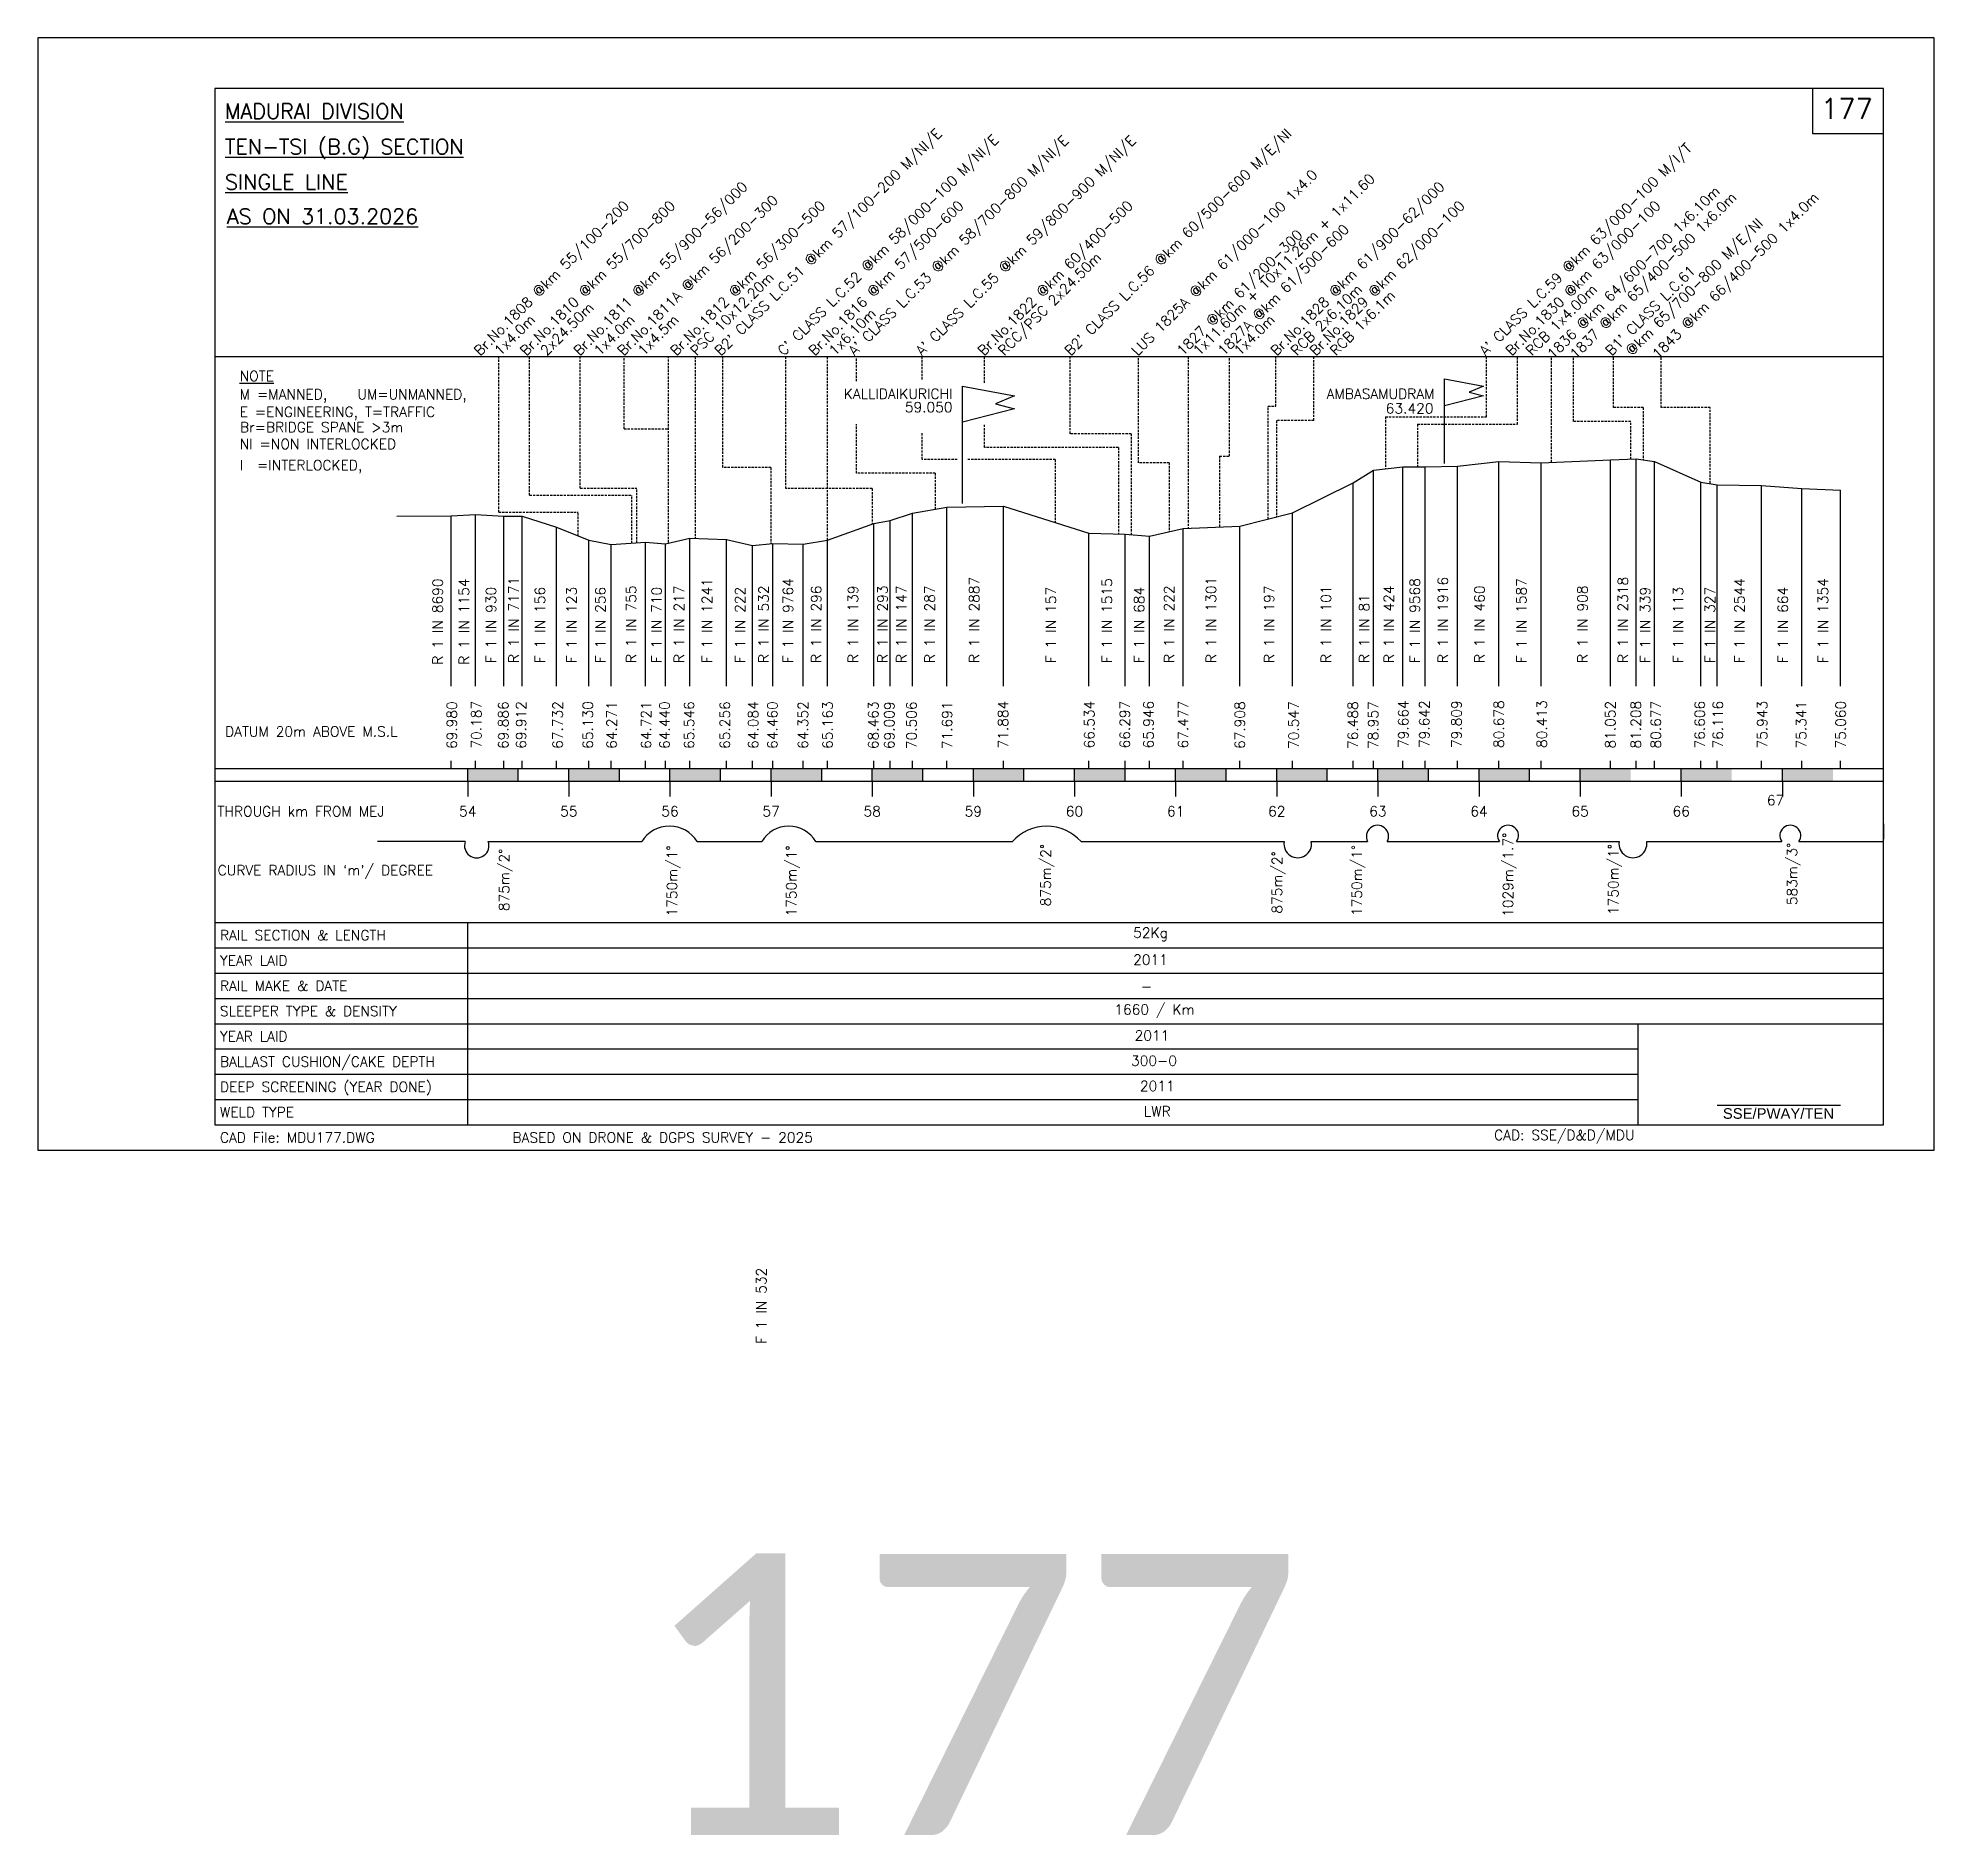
# Model space of a CAD drawing. Header units: feet. Extents: x 518 to 4809, y -2385 to -1535.
# Drawn here: x 4007.3 to 4382.3, y -2384 to -2028.5 of the extents above; entities that cross this region are included whole.
import ezdxf
from ezdxf.enums import TextEntityAlignment as Align

# ---------------------------------------------------------------- set-up
doc = ezdxf.new("R2010")
doc.units = ezdxf.units.FT
doc.header["$LTSCALE"] = 12
doc.header["$MEASUREMENT"] = 0
doc.linetypes.add('HIDDEN', pattern=[0.375, 0.25, -0.125])
doc.layers.get('0').update_dxf_attribs({"linetype": 'CONTINUOUS'})
doc.layers.add('1. Text', color=7, linetype='CONTINUOUS')
doc.layers.add('3 - Layout text', color=7, linetype='CONTINUOUS')
doc.styles.add('Legend', font='calibri.ttf')
doc.styles.add('RS', font='romans')
doc.styles.get("Standard").update_dxf_attribs({"font": 'ROMANS'})
doc.styles.add('yard', font='arial.ttf')

msp = doc.modelspace()

# ---------------------------------------------------------------- texts
at = {"linetype": 'Continuous', "style": 'RS'}
for s, height, p in [('%%uMADURAI DIVISION', 3, (4044.32942, -2044.51148)), ('%%UTEN-TSI (B.G) SECTION', 3, (4044.32942, -2051.51148)), ('%%USINGLE LINE', 3, (4044.32942, -2058.51148)), ('%%UAS ON 31.03.2026', 3, (4044.71545, -2065.29419)), ('DATUM 20m ABOVE M.S.L', 2, (4044.32942, -2166.71144)), ('THROUGH km FROM MEJ', 2, (4042.8473, -2182.50338)), ("CURVE RADIUS IN `m'/ DEGREE", 2, (4042.88254, -2194.15729)), ('RAIL SECTION & LENGTH', 2, (4043.32942, -2207.01148)), ('YEAR LAID', 2, (4043.32942, -2212.01148)), ('RAIL MAKE & DATE', 2, (4043.32942, -2217.01148)), ('-', 2, (4225.46519, -2217.13329)), ('SLEEPER TYPE & DENSITY', 2, (4043.32942, -2222.01148)), ('YEAR LAID', 2, (4043.32942, -2227.01148)), ('BALLAST CUSHION/CAKE DEPTH', 2, (4043.32942, -2232.01148)), ('DEEP SCREENING (YEAR DONE)', 2, (4043.32942, -2237.01148)), ('WELD TYPE', 2, (4043.32942, -2242.01148)), ('CAD File: MDU177.DWG', 2, (4043.32942, -2247.01148))]:
    msp.add_text(s, height=height, dxfattribs=at).set_placement(p)
for s, height, p in [('177', 4, (4365.07942, -2042.51148)), ('52Kg', 2, (4227.3734, -2205.84152)), ('2011', 2, (4227.35595, -2210.84152)), ('1660 / Km', 2, (4228.14426, -2220.84152)), ('2011', 2, (4227.65366, -2225.84152)), ('300-0', 2, (4228.06079, -2230.84152)), ('2011', 2, (4228.70389, -2235.84152)), ('LWR', 2, (4228.70389, -2240.84152))]:
    msp.add_text(s, height=height, dxfattribs=at).set_placement(p, align=Align.MIDDLE)
for s, p in [("B2' CLASS L.C.51 @km 57/100-200 M/NI/E", (4142.37225, -2091.52548)), ("B2' CLASS L.C.56 @km 60/500-600 M/E/NI ", (4211.5743, -2091.52548)), ("C' CLASS L.C.52 @km 58/000-100 M/NI/E", (4154.81916, -2091.52548)), ("A' CLASS L.C.53 @km 58/700-800 M/NI/E", (4168.85483, -2091.52548)), ("A' CLASS L.C.55 @km 59/800-900 M/NI/E", (4182.17631, -2091.52548)), ("A' CLASS L.C.59 @km 63/000-100 M/I/T", (4293.63215, -2091.52548)), ('Br.No.1811 @km 55/900-56/000 ', (4114.46061, -2091.52548)), ('1x11.60m + 10x11.26m + 1x11.60', (4236.94923, -2091.52548)), ('Br.No.1828 @km 61/900-62/000', (4252.30108, -2091.52548)), ('1836 @km 64/600-700 1x6.10m', (4307.00741, -2092.17095)), ('Br.No.1808 @km 55/100-200 ', (4094.77215, -2091.52548)), ('Br.No.1810 @km 55/700-800 ', (4103.90364, -2091.52548)), ('Br.No.1811A @km 56/200-300 ', (4123.14453, -2091.52548)), ('Br.No.1812 @km 56/300-500 ', (4133.57927, -2091.52548)), ('Br.No.1816 @km 57/500-600 ', (4160.94351, -2091.52548)), ('Br.No.1822 @km 60/400-500 ', (4194.41419, -2091.52548)), ('Br.No.1829 @km 62/000-100', (4260.04576, -2091.52548)), ('Br.No.1830 @km 63/000-100', (4298.7849, -2091.52548)), ('1837 @km 65/400-500 1x6.0m', (4311.48798, -2092.17095)), ('1843 @km 66/400-500 1x4.0m', (4327.75336, -2092.17095)), ('1827A @km 61/500-600 ', (4241.84284, -2091.52548)), ('@km 65/700-800 M/E/NI', (4322.52031, -2091.52548)), ('1827 @km 61/200-300 ', (4233.73894, -2091.52548)), ('RCC/PSC 2x24.50m', (4198.41419, -2091.52548)), ('PSC 10x12.20m', (4137.57927, -2091.52548)), ("B1' CLASS L.C.61 ", (4318.5401, -2091.52548)), ('RCB 2x6.10m', (4256.30108, -2091.52548)), ('RCB 1x6.1m', (4264.04576, -2091.52548)), ('RCB 1x4.00m', (4302.7849, -2091.52548)), ('1x4.0m', (4098.77215, -2091.52548)), ('2x24.50m', (4107.90364, -2091.52548)), ('1x4.0m', (4118.46061, -2091.52548)), ('1x4.5m', (4127.14453, -2091.52548)), ('1x6.10m', (4164.94351, -2091.52548)), ('1x4.0m', (4245.05313, -2091.52548))]:
    msp.add_text(s, height=2, rotation=45, dxfattribs=at).set_placement(p)
at = {"color": 0, "linetype": 'Continuous', "style": 'RS'}
msp.add_text('LUS 1825A @km 61/000-100 1x4.0', height=2, rotation=45, dxfattribs=at).set_placement((4224.79953, -2091.52548))
at = {"style": 'RS'}
for s, p in [('%%uNOTE', (4047.22398, -2096.39356)), ('M =MANNED,   UM=UNMANNED,', (4047.22398, -2100.02049)), ('E =ENGINEERING, T=TRAFFIC', (4047.22398, -2103.49309)), ('Br=BRIDGE SPANE >3m', (4047.28284, -2106.51837)), ('NI =NON INTERLOCKED', (4047.22398, -2109.83428)), ('I  =INTERLOCKED,', (4047.22398, -2114.01798))]:
    msp.add_text(s, height=2, dxfattribs=at).set_placement(p)
at = {"linetype": 'Continuous', "style": 'RS'}
for s, p in [('KALLIDAIKURICHI', (4188.21241, -2099.91066)), ('AMBASAMUDRAM', (4283.53195, -2099.91066)), (' 59.050', (4188.21241, -2102.56121)), (' 63.420', (4283.31252, -2102.80126))]:
    msp.add_text(s, height=2, dxfattribs=at).set_placement(p, align=Align.RIGHT)
at = {"style": 'RS'}
for s, p in [('R 1 IN 8690', (4087.38268, -2152.51551)), ('R 1 IN 1154', (4092.59012, -2152.51551)), ('F 1 IN 930', (4097.94086, -2152.18227)), ('R 1 IN 7171', (4102.41622, -2152.18227)), ('F 1 IN 156', (4107.61454, -2152.18227)), ('F 1 IN 123', (4113.86232, -2152.18227)), ('F 1 IN 256', (4119.56798, -2152.18227)), ('R 1 IN 755', (4125.63821, -2152.18227)), ('F 1 IN 710', (4130.68549, -2152.18227)), ('R 1 IN 217', (4135.12072, -2152.18227)), ('F 1 IN 1241', (4140.64126, -2152.18227)), ('F 1 IN 222', (4147.19608, -2152.18227)), ('R 1 IN 532', (4151.84075, -2152.18227)), ('F 1 IN 9764', (4156.68016, -2152.18227)), ('R 1 IN 296', (4162.2544, -2152.18227)), ('R 1 IN 139', (4169.51579, -2152.18227)), ('R 1 IN 293', (4175.34651, -2152.18227)), ('R 1 IN 147', (4179.08955, -2152.18227)), ('R 1 IN 287', (4184.69131, -2152.18227)), ('R 1 IN 2887', (4193.49858, -2152.18227)), ('F 1 IN 157', (4208.67153, -2152.18227)), ('F 1 IN 1515', (4219.74693, -2152.18227)), ('F 1 IN 684', (4226.11103, -2152.18227)), ('R 1 IN 222', (4232.03308, -2152.18227)), ('R 1 IN 1301', (4240.32353, -2152.18227)), ('R 1 IN 197', (4251.81325, -2152.18227)), ('R 1 IN 424', (4275.49208, -2152.18227)), ('F 1 IN 9568', (4280.62903, -2152.18227)), ('R 1 IN 1916', (4286.17076, -2152.18227)), ('R 1 IN 460', (4293.44021, -2152.18227)), ('F 1 IN 1587', (4301.71511, -2152.18227)), ('R 1 IN 908', (4313.80347, -2152.18227)), ('R 1 IN 2318', (4321.79167, -2152.18227)), ('F 1 IN 339', (4326.18735, -2152.18227)), ('F 1 IN 113', (4332.69851, -2152.18227)), ('F 1 IN 327', (4339.01346, -2152.18227)), ('F 1 IN 2544', (4344.85122, -2152.18227)), ('F 1 IN 664', (4353.42409, -2152.18227)), ('F 1 IN 1354', (4361.35151, -2152.18227)), ('R 1 IN 101', (4263.06633, -2152.18227)), ('R 1 IN 81', (4270.60973, -2152.18227)), ('69.980', (4090.19942, -2169.16751)), ('70.187', (4095.02439, -2169.0943)), ('69.912', (4103.87874, -2169.13285)), ('67.732', (4111.11832, -2169.15822)), ('65.130', (4117.07387, -2169.15822)), ('64.440', (4132.25474, -2169.16292)), ('65.546', (4137.10542, -2169.16292)), ('65.256', (4144.16469, -2169.16172)), ('64.084', (4149.78362, -2169.16172)), ('64.460', (4153.58636, -2169.16172)), ('64.352', (4159.64213, -2169.16172)), ('65.163', (4164.49968, -2169.16172)), ('71.884', (4199.20418, -2169.07027)), ('66.534', (4216.26016, -2169.07027)), ('66.297', (4223.28359, -2169.07027)), ('65.946', (4227.96417, -2169.07027)), ('67.477', (4234.80133, -2169.07027)), ('67.908', (4246.04248, -2169.17012)), ('70.547', (4256.66704, -2169.17012)), ('76.488', (4268.37758, -2169.17012)), ('78.957', (4272.40516, -2169.17012)), ('79.664', (4278.373, -2168.97062)), ('79.642', (4282.52555, -2168.97062)), ('79.809', (4288.88136, -2168.97062)), ('80.678', (4297.25223, -2168.97062)), ('80.413', (4305.74606, -2168.97062)), ('81.052', (4319.30645, -2169.09279)), ('81.208', (4324.3556, -2169.09279)), ('80.677', (4328.29941, -2169.09279)), ('76.606', (4336.98647, -2169.09279)), ('76.116', (4340.56469, -2169.09279)), ('75.943', (4349.33743, -2169.09279)), ('75.060', (4364.85978, -2169.09279)), ('69.886', (4100.38292, -2169.17362)), ('64.271', (4121.78724, -2169.15822)), ('64.721', (4128.60585, -2169.16292)), ('68.463', (4173.54422, -2169.18943)), ('69.009', (4176.70254, -2169.18943)), ('70.506', (4181.09371, -2169.18943)), ('71.691', (4188.13273, -2169.18943)), ('75.341', (4357.03805, -2169.09279))]:
    msp.add_text(s, height=2, rotation=90, dxfattribs=at).set_placement(p)
at = {"linetype": 'Continuous', "style": 'RS'}
for s, p in [('67', (4350.9761, -2180.30995)), ('54', (4092.32942, -2182.50338)), ('55', (4112.32942, -2182.50338)), ('56', (4132.32942, -2182.50338)), ('57', (4152.32942, -2182.50338)), ('58', (4172.32942, -2182.50338)), ('59', (4192.32942, -2182.50338)), ('60', (4212.32942, -2182.50338)), ('61', (4232.32942, -2182.50338)), ('62', (4252.32942, -2182.50338)), ('63', (4272.32942, -2182.50338)), ('64', (4292.32942, -2182.50338)), ('65', (4312.32942, -2182.50338)), ('66', (4332.32942, -2182.50338))]:
    msp.add_text(s, height=2, dxfattribs=at).set_placement(p, align=Align.CENTER)
for s, p in [('1029m/1.7%%D', (4299.06942, -2185.74156)), ('875m/2%%D', (4100.53249, -2188.8899)), ('1750m/1%%D', (4133.74103, -2188.2535)), ('1750m/1%%D', (4157.32103, -2188.2535)), ('875m/2%%D', (4207.63477, -2187.9467)), ('875m/2%%D', (4253.38653, -2189.40124)), ('1750m/1%%D', (4269.15653, -2188.15124)), ('1750m/1%%D', (4319.89415, -2187.96043)), ('583m/3%%D', (4355.24721, -2187.72772))]:
    msp.add_text(s, height=2, rotation=90, dxfattribs=at).set_placement(p, align=Align.RIGHT)
at = {"color": 1, "style": 'RS'}
msp.add_text('F 1 IN 532', height=2, rotation=90, dxfattribs=at).set_placement((4151.3987, -2286.87179))
at = {"style": 'Legend'}
msp.add_text('177', height=55.574249, dxfattribs=at).set_placement((4191.57628, -2356.14236), align=Align.MIDDLE)
at = {"layer": '1. Text', "insert": (4340.55223, -2240.22382), "char_height": 2.1, "width": 23.8343697, "attachment_point": 1, "style": 'yard'}
msp.add_mtext('SSE/PWAY/TEN', dxfattribs=at)
at = {"layer": '3 - Layout text', "char_height": 2, "attachment_point": 1}
for s, insert, width in [('BASED ON DRONE & DGPS SURVEY - 2025', (4101.18507, -2245.00903), 72.2632845), ('CAD: SSE/D&D/MDU', (4295.31734, -2244.53706), 30.972381)]:
    msp.add_mtext(s, dxfattribs=dict(at, insert=insert, width=width))

# ---------------------------------------------------------------- linework, layer by layer
for p, q in [((4382.32942, -2028.51148), (4007.32942, -2028.51148)), ((4007.32942, -2028.51148), (4007.32942, -2248.51148)), ((4382.32942, -2248.51148), (4382.32942, -2028.51148)), ((4372.32942, -2038.51148), (4042.32942, -2038.51148)), ((4042.32942, -2038.51148), (4042.32942, -2243.51148)), ((4358.32942, -2047.51148), (4358.32942, -2038.51148)), ((4372.32942, -2243.51148), (4372.32942, -2038.51148)), ((4372.32942, -2047.51148), (4358.32942, -2047.51148)), ((4267.4508, -2116.51538), (4271.4508, -2114.04638)), ((4271.4508, -2114.04638), (4277.2884, -2113.33938)), ((4271.4508, -2156.71801), (4271.4508, -2114.04638)), ((4277.2884, -2156.71801), (4277.2884, -2113.33938)), ((4277.2884, -2113.33938), (4281.6884, -2113.36138)), ((4281.6884, -2113.36138), (4288.0884, -2113.19438)), ((4281.6884, -2156.71801), (4281.6884, -2113.36138)), ((4288.0884, -2113.19438), (4296.232, -2112.32538)), ((4288.0884, -2156.71801), (4288.0884, -2113.19438)), ((4296.232, -2156.71801), (4296.232, -2112.32538)), ((4296.232, -2112.32538), (4304.632, -2112.59038)), ((4304.632, -2112.59038), (4318.32942, -2111.95138)), ((4304.632, -2156.71801), (4304.632, -2112.59038)), ((4318.32942, -2111.95138), (4323.4338, -2111.79538)), ((4318.32942, -2156.71801), (4318.32942, -2111.95138)), ((4323.4338, -2156.71801), (4323.4338, -2111.79538)), ((4323.4338, -2111.79538), (4327.0338, -2112.32638)), ((4327.0338, -2156.71801), (4327.0338, -2112.32638)), ((4327.0338, -2112.32638), (4336.2158, -2116.39138)), ((4255.4508, -2122.45638), (4267.4508, -2116.51538)), ((4267.4508, -2156.71801), (4267.4508, -2116.51538)), ((4336.2158, -2156.71801), (4336.2158, -2116.39138)), ((4336.2158, -2116.39138), (4339.4158, -2116.88638)), ((4339.4158, -2156.71801), (4339.4158, -2116.88638)), ((4339.4158, -2116.88638), (4348.2158, -2117.06038)), ((4348.2158, -2156.71801), (4348.2158, -2117.06038)), ((4348.2158, -2117.06038), (4356.2044, -2117.66238)), ((4356.2044, -2156.71801), (4356.2044, -2117.66238)), ((4356.2044, -2117.66238), (4363.8044, -2117.94338)), ((4363.8044, -2156.71801), (4363.8044, -2117.94338)), ((4175.8718, -2123.99438), (4180.2718, -2122.49738)), ((4180.2718, -2122.49738), (4187.0718, -2121.31238)), ((4180.2718, -2156.71801), (4180.2718, -2122.49738)), ((4187.0718, -2121.31238), (4198.2738, -2121.11938)), ((4187.0718, -2156.71801), (4187.0718, -2121.31238)), ((4198.2738, -2156.71801), (4198.2738, -2121.11938)), ((4198.2738, -2121.11938), (4215.1826, -2126.46938)), ((4245.041, -2125.09538), (4255.4508, -2122.45638)), ((4255.4508, -2156.71801), (4255.4508, -2122.45638)), ((4078.284, -2123.09138), (4089.084, -2123.02338)), ((4089.084, -2123.02338), (4093.8786, -2122.81538)), ((4089.084, -2156.71801), (4089.084, -2123.02338)), ((4093.8786, -2156.71801), (4093.8786, -2122.81538)), ((4093.8786, -2122.81538), (4099.4786, -2123.11738)), ((4099.4786, -2123.11738), (4103.0786, -2123.09138)), ((4099.4786, -2156.71801), (4099.4786, -2123.11738)), ((4103.0786, -2156.71801), (4103.0786, -2123.09138)), ((4103.0786, -2123.09138), (4109.8786, -2125.27138)), ((4109.8786, -2156.71801), (4109.8786, -2125.27138)), ((4109.8786, -2125.27138), (4116.2772, -2127.87338)), ((4163.4704, -2127.84038), (4172.6718, -2124.54038)), ((4172.6718, -2124.54038), (4175.8718, -2123.99438)), ((4172.6718, -2156.71801), (4172.6718, -2124.54038)), ((4175.8718, -2156.71801), (4175.8718, -2123.99438)), ((4227.1826, -2127.05738), (4233.841, -2125.52638)), ((4233.841, -2125.52638), (4245.041, -2125.09538)), ((4233.841, -2156.71801), (4233.841, -2125.52638)), ((4245.041, -2156.71801), (4245.041, -2125.09538)), ((4116.2772, -2156.71801), (4116.2772, -2127.87338)), ((4116.2772, -2127.87338), (4120.6772, -2128.73238)), ((4120.6772, -2128.73238), (4127.4772, -2128.28238)), ((4120.6772, -2156.71801), (4120.6772, -2128.73238)), ((4127.4772, -2156.71801), (4127.4772, -2128.28238)), ((4127.4772, -2128.28238), (4131.4772, -2128.56338)), ((4131.4772, -2128.56338), (4136.2762, -2127.45738)), ((4131.4772, -2156.71801), (4131.4772, -2128.56338)), ((4136.2762, -2156.71801), (4136.2762, -2127.45738)), ((4136.2762, -2127.45738), (4143.4762, -2127.74738)), ((4143.4762, -2156.71801), (4143.4762, -2127.74738)), ((4143.4762, -2127.74738), (4148.6762, -2128.91738)), ((4148.6762, -2128.91738), (4152.6704, -2128.54338)), ((4148.6762, -2156.71801), (4148.6762, -2128.91738)), ((4152.6704, -2156.71801), (4152.6704, -2128.54338)), ((4152.6704, -2128.54338), (4158.6704, -2128.65138)), ((4158.6704, -2128.65138), (4163.4704, -2127.84038)), ((4158.6704, -2156.71801), (4158.6704, -2128.65138)), ((4163.4704, -2156.71801), (4163.4704, -2127.84038)), ((4215.1826, -2156.71801), (4215.1826, -2126.46938)), ((4215.1826, -2126.46938), (4222.3826, -2126.70638)), ((4222.3826, -2156.71801), (4222.3826, -2126.70638)), ((4222.3826, -2126.70638), (4227.1826, -2127.05738)), ((4227.1826, -2156.71801), (4227.1826, -2127.05738)), ((4089.084, -2173.00338), (4089.084, -2171.51531)), ((4093.8786, -2173.00338), (4093.8786, -2171.51531)), ((4099.4786, -2173.00338), (4099.4786, -2171.51531)), ((4103.0786, -2173.00338), (4103.0786, -2171.51531)), ((4109.8786, -2173.00338), (4109.8786, -2171.51531)), ((4116.2772, -2173.00338), (4116.2772, -2171.51531)), ((4120.6772, -2173.00338), (4120.6772, -2171.51531)), ((4127.4772, -2173.00338), (4127.4772, -2171.51531)), ((4131.4772, -2173.00338), (4131.4772, -2171.51531)), ((4136.2762, -2173.00338), (4136.2762, -2171.51531)), ((4143.4762, -2173.00338), (4143.4762, -2171.51531)), ((4148.6762, -2173.00338), (4148.6762, -2171.51531)), ((4152.6704, -2173.00338), (4152.6704, -2171.51531)), ((4158.6704, -2173.00338), (4158.6704, -2171.51531)), ((4163.4704, -2173.00338), (4163.4704, -2171.51531)), ((4172.6718, -2173.00338), (4172.6718, -2171.51531)), ((4175.8718, -2173.00338), (4175.8718, -2171.51531)), ((4180.2718, -2173.00338), (4180.2718, -2171.51531)), ((4187.0718, -2173.00338), (4187.0718, -2171.51531)), ((4198.2738, -2173.00338), (4198.2738, -2171.51531)), ((4215.1826, -2173.00338), (4215.1826, -2171.51531)), ((4222.3826, -2173.00338), (4222.3826, -2171.51531)), ((4227.1826, -2173.00338), (4227.1826, -2171.51531)), ((4233.841, -2173.00338), (4233.841, -2171.51531)), ((4245.041, -2173.00338), (4245.041, -2171.51531)), ((4255.4508, -2173.00338), (4255.4508, -2171.51531)), ((4267.4508, -2173.00338), (4267.4508, -2171.51531)), ((4271.4508, -2173.00338), (4271.4508, -2171.51531)), ((4277.2884, -2173.00338), (4277.2884, -2171.51531)), ((4281.6884, -2173.00338), (4281.6884, -2171.51531)), ((4288.0884, -2173.00338), (4288.0884, -2171.51531)), ((4296.232, -2173.00338), (4296.232, -2171.51531)), ((4304.632, -2173.00338), (4304.632, -2171.51531)), ((4318.32942, -2173.00338), (4318.32942, -2171.51531)), ((4323.4338, -2173.00338), (4323.4338, -2171.51531)), ((4327.0338, -2173.00338), (4327.0338, -2171.51531)), ((4336.2158, -2173.00338), (4336.2158, -2171.51531)), ((4339.4158, -2173.00338), (4339.4158, -2171.51531)), ((4348.2158, -2173.00338), (4348.2158, -2171.51531)), ((4356.2044, -2173.00338), (4356.2044, -2171.51531)), ((4363.8044, -2173.00338), (4363.8044, -2171.51531)), ((4091.82942, -2187.50338), (4074.47228, -2187.50338)), ((4323.78894, -2243.51148), (4323.78894, -2223.51148)), ((4339.42773, -2239.63089), (4363.80524, -2239.63089)), ((4042.32942, -2243.51148), (4372.32942, -2243.51148)), ((4007.32942, -2248.51148), (4382.32942, -2248.51148))]:
    msp.add_line(p, q)
at = {"linetype": 'Continuous'}
for p, q in [((4042.32942, -2091.52548), (4372.32942, -2091.52548)), ((4190.21241, -2120.58698), (4190.21241, -2109.59038)), ((4042.32942, -2173.00338), (4372.32942, -2173.00338)), ((4092.32942, -2175.50338), (4092.32942, -2173.00338)), ((4092.32942, -2175.50338), (4092.32942, -2173.00338)), ((4102.32942, -2175.50338), (4102.32942, -2173.00338)), ((4112.32942, -2175.50338), (4112.32942, -2173.00338)), ((4122.32942, -2175.50338), (4122.32942, -2173.00338)), ((4132.32942, -2175.50338), (4132.32942, -2173.00338)), ((4142.32942, -2175.50338), (4142.32942, -2173.00338)), ((4152.32942, -2175.50338), (4152.32942, -2173.00338)), ((4162.32942, -2175.50338), (4162.32942, -2173.00338)), ((4172.32942, -2175.50338), (4172.32942, -2173.00338)), ((4182.32942, -2175.50338), (4182.32942, -2173.00338)), ((4192.32942, -2175.50338), (4192.32942, -2173.00338)), ((4202.32942, -2175.50338), (4202.32942, -2173.00338)), ((4212.32942, -2175.50338), (4212.32942, -2173.00338)), ((4222.32942, -2175.50338), (4222.32942, -2173.00338)), ((4232.32942, -2175.50338), (4232.32942, -2173.00338)), ((4242.32942, -2175.50338), (4242.32942, -2173.00338)), ((4252.32942, -2175.50338), (4252.32942, -2173.00338)), ((4262.32942, -2175.50338), (4262.32942, -2173.00338)), ((4272.32942, -2175.50338), (4272.32942, -2173.00338)), ((4282.32942, -2175.50338), (4282.32942, -2173.00338)), ((4292.32942, -2175.50338), (4292.32942, -2173.00338)), ((4302.32942, -2175.50338), (4302.32942, -2173.00338)), ((4312.32942, -2175.50338), (4312.32942, -2173.00338)), ((4332.32942, -2175.50338), (4332.32942, -2173.00338)), ((4352.32942, -2175.50338), (4352.32942, -2173.00338)), ((4042.32942, -2175.50338), (4372.32942, -2175.50338)), ((4092.32942, -2175.50338), (4092.32942, -2178.53762)), ((4092.32942, -2175.50338), (4092.32942, -2178.53762)), ((4112.32942, -2175.50338), (4112.32942, -2178.53762)), ((4132.32942, -2175.50338), (4132.32942, -2178.53762)), ((4152.32942, -2175.50338), (4152.32942, -2178.53762)), ((4172.32942, -2175.50338), (4172.32942, -2178.53762)), ((4192.32942, -2175.50338), (4192.32942, -2178.53762)), ((4212.32942, -2175.50338), (4212.32942, -2178.53762)), ((4232.32942, -2175.50338), (4232.32942, -2178.53762)), ((4252.32942, -2175.50338), (4252.32942, -2178.53762)), ((4272.32942, -2175.50338), (4272.32942, -2178.53762)), ((4292.32942, -2175.50338), (4292.32942, -2178.53762)), ((4312.32942, -2175.50338), (4312.32942, -2178.53762)), ((4332.32942, -2175.50338), (4332.32942, -2178.53762)), ((4352.32942, -2175.50338), (4352.32942, -2178.53762)), ((4372.32942, -2183.97788), (4372.32942, -2187.01212)), ((4096.38942, -2187.50338), (4126.74942, -2187.50338)), ((4137.70942, -2187.50338), (4150.46942, -2187.50338)), ((4161.14942, -2187.50338), (4200.04942, -2187.50338)), ((4213.62942, -2187.50338), (4253.78942, -2187.50338)), ((4259.16942, -2187.50338), (4270.30942, -2187.50338)), ((4274.18942, -2187.50338), (4296.36942, -2187.50338)), ((4299.76942, -2187.50338), (4320.04942, -2187.50338)), ((4325.48942, -2187.50338), (4352.20003, -2187.50338)), ((4355.60003, -2187.50338), (4372.32942, -2187.50338)), ((4042.32942, -2203.51148), (4372.32942, -2203.51148)), ((4092.32942, -2243.51148), (4092.32942, -2203.51148)), ((4042.32942, -2208.51148), (4372.32942, -2208.51148)), ((4042.32942, -2213.51148), (4372.32942, -2213.51148)), ((4042.32942, -2218.51148), (4372.32942, -2218.51148)), ((4042.32942, -2223.51148), (4372.32942, -2223.51148)), ((4042.32942, -2228.51148), (4323.78894, -2228.51148)), ((4042.32942, -2233.51148), (4323.78894, -2233.51148)), ((4042.32942, -2238.51148), (4323.78894, -2238.51148))]:
    msp.add_line(p, q, dxfattribs=at)
at = {"linetype": 'HIDDEN', "ltscale": 0.15}
for p, q in [((4098.47586, -2122.30756), (4098.47586, -2091.52548)), ((4104.56573, -2118.96448), (4104.56573, -2091.52548)), ((4114.58895, -2117.58999), (4114.58895, -2091.52548)), ((4123.27286, -2105.83731), (4123.27286, -2091.52548)), ((4132.05068, -2128.31863), (4132.05068, -2091.52548)), ((4137.28741, -2091.52548), (4137.28741, -2127.49811)), ((4142.79099, -2113.49957), (4142.79099, -2091.52548)), ((4155.21366, -2117.67405), (4155.21366, -2091.52548)), ((4163.4704, -2127.84038), (4163.4704, -2091.52548)), ((4169.21588, -2096.42105), (4169.21588, -2091.52548)), ((4182.23518, -2096.08152), (4182.23518, -2091.52548)), ((4194.51872, -2096.76058), (4194.51872, -2091.52548)), ((4211.47001, -2106.80901), (4211.47001, -2091.52548)), ((4224.9819, -2112.54979), (4224.9819, -2091.52548)), ((4234.78741, -2091.52548), (4234.78741, -2125.48996)), ((4242.99989, -2111.23237), (4242.99989, -2091.52548)), ((4252.17748, -2101.36041), (4252.17748, -2091.52548)), ((4259.65221, -2104.17164), (4259.65221, -2091.52548)), ((4293.84138, -2103.473), (4293.84138, -2091.52548)), ((4299.95542, -2104.93902), (4299.95542, -2091.52548)), ((4306.69304, -2112.49423), (4306.69304, -2091.52548)), ((4311.02195, -2104.40894), (4311.02195, -2091.52548)), ((4318.93142, -2101.65012), (4318.93142, -2091.52548)), ((4328.33183, -2101.65012), (4328.33183, -2091.52548)), ((4250.6205, -2123.68092), (4250.6205, -2101.36041)), ((4250.6205, -2101.36041), (4252.17748, -2101.36041)), ((4273.84219, -2103.473), (4273.84219, -2113.75676)), ((4273.84219, -2103.473), (4293.84138, -2103.473)), ((4324.78741, -2101.65012), (4318.93142, -2101.65012)), ((4324.78741, -2101.65012), (4324.78741, -2111.99504)), ((4338.04426, -2101.65012), (4328.33183, -2101.65012)), ((4338.04426, -2116.67422), (4338.04426, -2101.65012)), ((4123.27286, -2105.83731), (4132.05068, -2105.83731)), ((4169.21588, -2114.61826), (4169.21588, -2104.90937)), ((4182.23518, -2111.902), (4182.23518, -2106.60703)), ((4194.51872, -2109.52527), (4194.51872, -2104.90937)), ((4223.53741, -2106.80901), (4211.47001, -2106.80901)), ((4223.53741, -2106.80901), (4223.53741, -2126.79083)), ((4252.28741, -2104.17164), (4252.28741, -2123.25834)), ((4259.65221, -2104.17164), (4252.28741, -2104.17164)), ((4280.15038, -2104.93902), (4299.95542, -2104.93902)), ((4280.15038, -2104.93902), (4280.15038, -2113.34163)), ((4322.32942, -2104.40894), (4311.02195, -2104.40894)), ((4322.32942, -2111.82914), (4322.32942, -2104.40894)), ((4221.03741, -2109.52527), (4194.51872, -2109.52527)), ((4221.03741, -2109.52527), (4221.03741, -2126.6621)), ((4241.03741, -2111.23237), (4241.03741, -2125.33091)), ((4241.03741, -2111.23237), (4242.99989, -2111.23237)), ((4152.28741, -2113.49957), (4142.79099, -2113.49957)), ((4152.28741, -2113.49957), (4152.28741, -2128.57925)), ((4184.78741, -2114.61826), (4169.21588, -2114.61826)), ((4189.11397, -2111.902), (4182.23518, -2111.902)), ((4184.78741, -2114.61826), (4184.78741, -2121.71047)), ((4208.53741, -2111.902), (4191.07933, -2111.902)), ((4208.53741, -2111.902), (4208.53741, -2124.36682)), ((4231.03741, -2112.54979), (4224.9819, -2112.54979)), ((4231.03741, -2112.54979), (4231.03741, -2126.17103)), ((4114.58895, -2117.58999), (4125.77877, -2117.58999)), ((4125.77877, -2128.39478), (4125.77877, -2117.58999)), ((4172.28741, -2117.67405), (4155.21366, -2117.67405)), ((4172.28741, -2117.67405), (4172.28741, -2124.67824)), ((4098.47586, -2122.30756), (4114.17779, -2122.30756)), ((4104.56573, -2118.96448), (4124.77985, -2118.96448)), ((4114.17779, -2127.01966), (4114.17779, -2122.30756)), ((4124.77985, -2128.46088), (4124.77985, -2118.96448))]:
    msp.add_line(p, q, dxfattribs=at)
at = {"linetype": 'Continuous'}
for points in [[(4285.53195, -2112.68698), (4285.53195, -2095.94572), (4293.21945, -2097.37072), (4290.40695, -2098.57072), (4293.21945, -2099.32072), (4285.53195, -2101.27072)], [(4190.21241, -2120.58698), (4190.21241, -2097.41066), (4200.46241, -2099.31066), (4196.71241, -2100.91066), (4200.46241, -2101.91066), (4190.21241, -2104.51066)]]:
    msp.add_lwpolyline(points, dxfattribs=at)
for centre, radius, start, end in [((4132.22942, -2190.84178), 6.4168, 31.349651, 148.650349), ((4155.80942, -2190.58932), 6.16754, 30.0231937, 149.9768063), ((4206.83942, -2193.52073), 9.07263, 41.5476079, 138.4523921), ((4272.24942, -2186.46398), 2.2009, 331.8187873, 208.1812127), ((4298.06942, -2186.31838), 2.07225, 325.1212348, 214.8787652), ((4353.90003, -2186.31838), 2.07225, 325.1212348, 214.8787652), ((4094.10942, -2188.30365), 2.41637, 160.659225, 19.340775), ((4256.47942, -2187.96403), 2.72916, 170.2826197, 9.7173803), ((4322.76942, -2187.93698), 2.75434, 170.9425882, 9.0574118)]:
    msp.add_arc(centre, radius, start, end, dxfattribs=at)
for points in [[(4092.32942, -2175.50338), (4102.32942, -2175.50338), (4092.32942, -2173.00338), (4102.32942, -2173.00338)], [(4092.32942, -2175.50338), (4102.32942, -2175.50338), (4092.32942, -2173.00338), (4102.32942, -2173.00338)], [(4112.32942, -2175.50338), (4122.32942, -2175.50338), (4112.32942, -2173.00338), (4122.32942, -2173.00338)], [(4132.32942, -2175.50338), (4142.32942, -2175.50338), (4132.32942, -2173.00338), (4142.32942, -2173.00338)], [(4152.32942, -2175.50338), (4162.32942, -2175.50338), (4152.32942, -2173.00338), (4162.32942, -2173.00338)], [(4172.32942, -2175.50338), (4182.32942, -2175.50338), (4172.32942, -2173.00338), (4182.32942, -2173.00338)], [(4192.32942, -2175.50338), (4202.32942, -2175.50338), (4192.32942, -2173.00338), (4202.32942, -2173.00338)], [(4212.32942, -2175.50338), (4222.32942, -2175.50338), (4212.32942, -2173.00338), (4222.32942, -2173.00338)], [(4232.32942, -2175.50338), (4242.32942, -2175.50338), (4232.32942, -2173.00338), (4242.32942, -2173.00338)], [(4252.32942, -2175.50338), (4262.32942, -2175.50338), (4252.32942, -2173.00338), (4262.32942, -2173.00338)], [(4272.32942, -2175.50338), (4282.32942, -2175.50338), (4272.32942, -2173.00338), (4282.32942, -2173.00338)], [(4292.32942, -2175.50338), (4302.32942, -2175.50338), (4292.32942, -2173.00338), (4302.32942, -2173.00338)], [(4312.32942, -2175.50338), (4322.32942, -2175.50338), (4312.32942, -2173.00338), (4322.32942, -2173.00338)], [(4332.32942, -2175.50338), (4342.32942, -2175.50338), (4332.32942, -2173.00338), (4342.32942, -2173.00338)], [(4352.32942, -2175.50338), (4362.32942, -2175.50338), (4352.32942, -2173.00338), (4362.32942, -2173.00338)]]:
    msp.add_solid(points, dxfattribs=at)

msp.set_redraw_order([(e.dxf.handle, doc.entitydb.next_handle()) for e in msp.query("TEXT MTEXT ATTDEF DIMENSION ARC_DIMENSION")])  # texts and dimensions are drawn at this point

doc.saveas('drawing.dxf')
